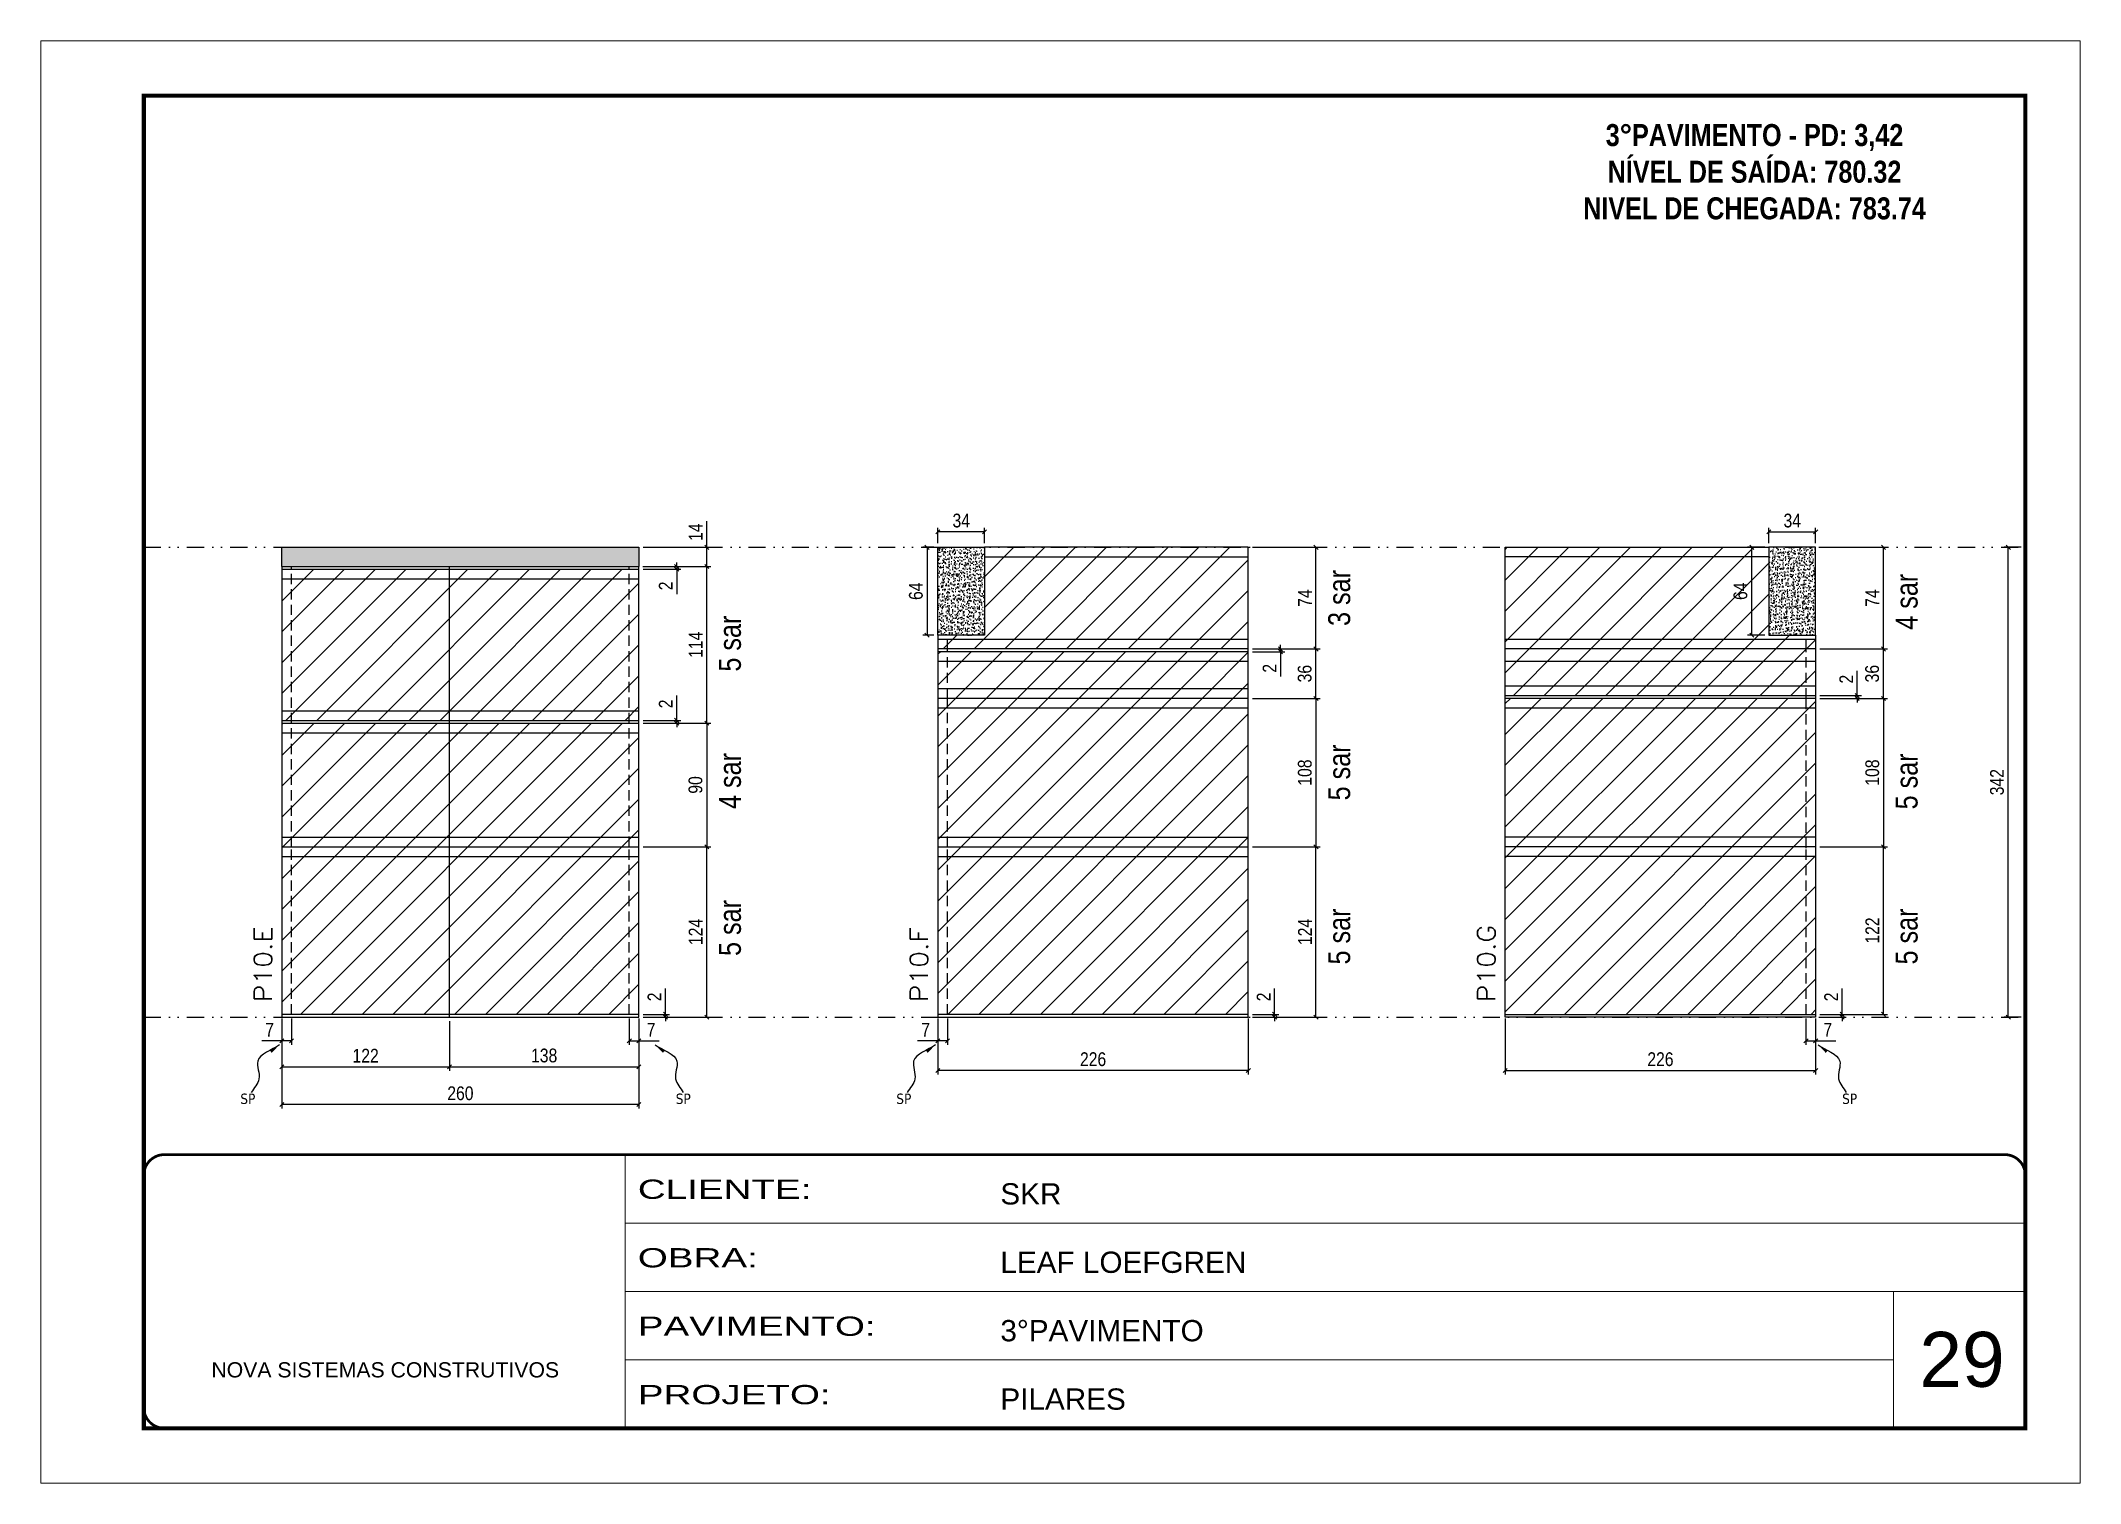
# Model space of a CAD drawing. Extents: x 14400 to 27878, y -21631 to 6985.
# Drawn here: x 14413 to 15898, y -2105 to -1055 of the extents above; entities that cross this region are included whole.
import ezdxf

# ---------------------------------------------------------------- set-up
doc = ezdxf.new("R2010")
doc.units = 0
for name, pattern in [('CONTINUO', [0]), ('DASHED', [0.75, 0.5, -0.25]), ('DIVIDE2', [0.625, 0.25, -0.125, 0, -0.125, 0, -0.125]), ('HIDDEN', [0.375, 0.25, -0.125])]:
    doc.linetypes.add(name, pattern=pattern)
for name, color, linetype, lineweight in [('CARIMBO', 255, 'Continuous', 9), ('Folhas', 255, 'Continuous', 9), ('Hachura', 251, 'Continuous', 9), ('SARRAFO DE PRESSAO', 251, 'DASHED', 9), ('Texto Seção', 7, 'Continuous', 15)]:
    doc.layers.add(name, color=color, linetype=linetype, lineweight=lineweight)
for name, color, linetype in [('COTA', 241, 'Continuous'), ('NOMENCLATURA', 7, 'Continuous'), ('Nível', 160, 'Continuous'), ('Painéis', 200, 'Continuous'), ('SARR_2.2x7', 40, 'Continuous'), ('Sarrafo de Pressão', 42, 'HIDDEN'), ('texto', 7, 'Continuous')]:
    doc.layers.add(name, color=color, linetype=linetype)
doc.styles.add('ARIAL', font='arial.ttf')
doc.styles.add('ARIAL_NARROW', font='ARIALN.TTF', dxfattribs={"height": 0.2})
doc.styles.add('COTA TECNICA', font='techl___.ttf', dxfattribs={"height": 10})
doc.styles.add('COTA TECNICA-50', font='techl___.ttf', dxfattribs={"height": 10})
doc.styles.add('REGUA-120', font='ROMANS.shx', dxfattribs={"height": 15})
doc.styles.add('ROMANC', font='techb___.ttf', dxfattribs={"height": 2.5})
doc.styles.get("Standard").update_dxf_attribs({"font": 'arial.ttf'})
doc.styles.add('Tecnologia', font='')
doc.styles.get('Tecnologia').set_extended_font_data('Forgotten Futurist')
doc.dimstyles.new('COTA PAINEL-50', dxfattribs={"dimtxt": 10, "dimasz": 3, "dimexe": 3, "dimexo": 3, "dimgap": 3, "dimtad": 1, "dimdec": 1, "dimzin": 12, "dimdsep": 46, "dimtxsty": 'COTA TECNICA-50', "dimblk1": 'OBLIQUE', "dimblk2": 'OBLIQUE', "dimsah": 1, "dimcen": 0.9, "dimclrd": 4, "dimclre": 4, "dimclrt": 240, "dimadec": 1, "dimazin": 3, "dimtfac": 1, "dimtdec": 1, "dimtmove": 0, "dimatfit": 3, "dimfxl": 1, "dimtolj": 1, "dimtzin": 12, "dimarcsym": 0})
doc.dimstyles.new('PAINEL', dxfattribs={"dimtxt": 10, "dimasz": 3, "dimexe": 3, "dimexo": 3, "dimgap": 3, "dimtad": 1, "dimdec": 1, "dimzin": 12, "dimdsep": 46, "dimtxsty": 'COTA TECNICA', "dimblk1": 'OBLIQUE', "dimblk2": 'OBLIQUE', "dimsah": 1, "dimcen": 0.9, "dimclrd": 4, "dimclre": 4, "dimclrt": 240, "dimadec": 1, "dimazin": 3, "dimtfac": 1, "dimtdec": 1, "dimtmove": 0, "dimatfit": 3, "dimfxl": 1, "dimtolj": 1, "dimtzin": 12, "dimarcsym": 0})
doc.dimstyles.get("Standard").update_dxf_attribs({"dimtxt": 0.18, "dimasz": 0.18, "dimexe": 0.18, "dimexo": 0.0625, "dimgap": 0.09, "dimtad": 0, "dimtih": 1, "dimtoh": 1, "dimdec": 4, "dimzin": 0, "dimdsep": 46, "dimtxsty": 'Standard', "dimcen": 0.09, "dimadec": 0, "dimazin": 0, "dimtfac": 1, "dimtdec": 4, "dimtofl": 0, "dimtmove": 0, "dimatfit": 3, "dimfxl": 1, "dimtolj": 1, "dimtzin": 0, "dimarcsym": 0})

msp = doc.modelspace()

# ---------------------------------------------------------------- texts
at = {"layer": 'CARIMBO', "style": 'ARIAL'}
msp.add_text('29', height=40, dxfattribs=at).set_placement((15781.33, -2035.15))
at = {"layer": 'NOMENCLATURA', "style": 'ARIAL_NARROW'}
for s, p in [('3 sar', (15366.9, -1481.26)), ('4 sar', (15780.05, -1484.03)), ('5 sar', (14923.25, -1514.5)), ('4 sar', (14923.25, -1614.5)), ('5 sar', (15366.9, -1608.26)), ('5 sar', (15780.05, -1614.8)), ('5 sar', (14923.25, -1721.5)), ('5 sar', (15366.9, -1727.69)), ('5 sar', (15780.05, -1727.69))]:
    msp.add_text(s, height=16, rotation=90, dxfattribs=at).set_placement(p)
at = {"layer": 'NOMENCLATURA', "color": 2, "insert": (15661.31, -1089.24), "char_height": 16, "attachment_point": 2, "style": 'ROMANC'}
msp.add_mtext_dynamic_manual_height_columns('\\P3°PAVIMENTO - PD: 3,42\\PNÍVEL DE SAÍDA: 780.32\\PNIVEL DE CHEGADA: 783.74', width=432.3511, gutter_width=1, heights=[0], dxfattribs=at)
at = {"layer": 'texto', "color": 0, "char_height": 7.5, "attachment_point": 5}
for insert in [(14564.23, -1825.51), (14881.26, -1825.51), (15041.88, -1825.51), (15730.59, -1825.51)]:
    msp.add_mtext('{\\fTahoma|b0|i0|c0|p34;\\C4;SP}', dxfattribs=dict(at, insert=insert))
at = {"layer": 'Texto Seção', "style": 'REGUA-120', "width": 1.1}
for s, p in [('P10.E', (14581.76, -1755.25)), ('P10.F', (15059.41, -1755.25)), ('P10.G', (15472.56, -1755.25))]:
    msp.add_text(s, height=13, rotation=90, dxfattribs=at).set_placement(p)

# ---------------------------------------------------------------- blocks, each defined once
blk = doc.blocks.new('9999999999')
at = {"color": 30, "linetype": 'CONTINUO'}
for p, q in [((98564.6, 34230.2), (98564.6, 34429.4)), ((98564.6, 34379.6), (99584, 34379.6)), ((98564.6, 34329.8), (99488, 34329.8)), ((99584, 34329.8), (99488, 34329.8)), ((99488, 34329.8), (99488, 34230.2)), ((98564.6, 34280), (99488, 34280))]:
    blk.add_line(p, q, dxfattribs=at)
at = {"color": 30, "linetype": 'CONTINUO', "const_width": 2}
blk.add_lwpolyline([(99584, 34230.2), (99584, 34414.4, 0.414214), (99569, 34429.4), (98229, 34429.4, 0.414214), (98214, 34414.4), (98214, 34245.2, 0.414214), (98229, 34230.2), (99584, 34230.2)], format="xyb", dxfattribs=at)
at = {"layer": 'Folhas'}
blk.add_lwpolyline([(98139, 34190.2), (99624, 34190.2), (99624, 35240.2), (98139, 35240.2)], close=True, dxfattribs=at)
at = {"layer": 'Folhas', "color": 30, "const_width": 3}
blk.add_lwpolyline([(98214, 34230.2), (99584, 34230.2), (99584, 35200.2), (98214, 35200.2)], close=True, dxfattribs=at)
at = {"color": 7, "linetype": 'Continuous', "ltscale": 5, "style": 'ARIAL'}
for s, height, p in [('SKR', 15.48, (98837.7, 34393.1)), ('LEAF LOEFGREN', 15.483, (98837.7, 34343.3)), ('3°PAVIMENTO', 15.483, (98837.7, 34293.5)), ('NOVA SISTEMAS CONSTRUTIVOS', 11.059, (98263.2, 34267.2)), ('PILARES', 15.48, (98837.7, 34243.7))]:
    blk.add_text(s, height=height, dxfattribs=at).set_placement(p)
at = {"layer": 'Folhas', "color": 7, "style": 'Tecnologia', "width": 1.5}
for s, p in [('CLIENTE:', (98573.7, 34397.2)), ('OBRA:', (98573.7, 34347.3)), ('PAVIMENTO:', (98573.7, 34297.5)), ('PROJETO:', (98573.7, 34247.7))]:
    blk.add_text(s, height=14, dxfattribs=at).set_placement(p)
blk = doc.blocks.new('_Oblique')
at = {"color": 0, "linetype": 'ByBlock', "lineweight": -2}
blk.add_line((-0.5, -0.5), (0.5, 0.5), dxfattribs=at)
blk = doc.blocks.new('*D1030')
at = {"layer": 'COTA', "color": 4, "lineweight": -2, "transparency": 16777216}
for p, q in [((15066.7, -1767), (15066.7, -1807.8)), ((15292.7, -1767), (15292.7, -1807.8)), ((15292.7, -1804.8), (15066.7, -1804.8))]:
    blk.add_line(p, q, dxfattribs=at)
at = {"layer": 'Defpoints', "color": 0, "transparency": 16777216}
for p in [(15066.7, -1764), (15292.7, -1764), (15066.7, -1804.8)]:
    blk.add_point(p, dxfattribs=at)
at = {"layer": 'COTA', "color": 4, "lineweight": -2, "transparency": 16777216, "xscale": 3, "yscale": 3, "zscale": 3, "rotation": 180}
blk.add_blockref('_Oblique', (15066.7, -1804.8), dxfattribs=at)
at = {"layer": 'COTA', "color": 4, "lineweight": -2, "transparency": 16777216, "xscale": 3, "yscale": 3, "zscale": 3}
blk.add_blockref('_Oblique', (15292.7, -1804.8), dxfattribs=at)
at = {"layer": 'COTA', "color": 240, "transparency": 16777216, "insert": (15179.7, -1796.7), "char_height": 10, "attachment_point": 5, "style": 'COTA TECNICA'}
blk.add_mtext('\\A1;226', dxfattribs=at)
blk = doc.blocks.new('*D1031')
at = {"layer": 'COTA', "color": 4, "lineweight": -2, "transparency": 16777216}
for p, q in [((15073.7, -1767), (15073.7, -1786.3)), ((15066.7, -1769), (15066.7, -1786.3)), ((15066.7, -1783.3), (15051.9, -1783.3)), ((15073.7, -1783.3), (15066.7, -1783.3))]:
    blk.add_line(p, q, dxfattribs=at)
at = {"layer": 'Defpoints', "color": 0, "transparency": 16777216}
for p in [(15066.7, -1766), (15073.7, -1764), (15066.7, -1783.3)]:
    blk.add_point(p, dxfattribs=at)
at = {"layer": 'COTA', "color": 4, "lineweight": -2, "transparency": 16777216, "xscale": 3, "yscale": 3, "zscale": 3, "rotation": 180}
blk.add_blockref('_Oblique', (15066.7, -1783.3), dxfattribs=at)
at = {"layer": 'COTA', "color": 4, "lineweight": -2, "transparency": 16777216, "xscale": 3, "yscale": 3, "zscale": 3}
blk.add_blockref('_Oblique', (15073.7, -1783.3), dxfattribs=at)
at = {"layer": 'COTA', "color": 240, "transparency": 16777216, "insert": (15057.8, -1775.2), "char_height": 10, "attachment_point": 5, "style": 'COTA TECNICA-50'}
blk.add_mtext('\\A1;7', dxfattribs=at)
blk = doc.blocks.new('*D1032')
at = {"layer": 'COTA', "color": 4, "lineweight": -2, "transparency": 16777216}
for p, q in [((15311.9, -1764), (15311.9, -1745.2)), ((15295.7, -1764), (15314.9, -1764)), ((15295.7, -1766), (15314.9, -1766)), ((15311.9, -1766), (15311.9, -1764)), ((15311.9, -1766), (15311.9, -1769))]:
    blk.add_line(p, q, dxfattribs=at)
at = {"layer": 'Defpoints', "color": 0, "transparency": 16777216}
for p in [(15292.7, -1764), (15292.7, -1766), (15311.9, -1766)]:
    blk.add_point(p, dxfattribs=at)
at = {"layer": 'COTA', "color": 4, "lineweight": -2, "transparency": 16777216, "xscale": 3, "yscale": 3, "zscale": 3}
for p, rotation in [((15311.9, -1764), 270), ((15311.9, -1766), 90)]:
    blk.add_blockref('_Oblique', p, dxfattribs=dict(at, rotation=rotation))
at = {"layer": 'COTA', "color": 240, "transparency": 16777216, "insert": (15303.9, -1751.3), "char_height": 10, "attachment_point": 5, "rotation": 90, "style": 'COTA TECNICA-50'}
blk.add_mtext('\\A1;2', dxfattribs=at)
blk = doc.blocks.new('*D1040')
at = {"layer": 'COTA', "color": 4, "linetype": 'ByBlock', "lineweight": -2, "transparency": 16777216}
for p, q in [((15295.7, -1642), (15345, -1642)), ((15342, -1766), (15342, -1642)), ((15295.7, -1766), (15345, -1766))]:
    blk.add_line(p, q, dxfattribs=at)
at = {"layer": 'Defpoints', "color": 0, "linetype": 'ByBlock', "transparency": 16777216}
for p in [(15292.7, -1642), (15342, -1642), (15292.7, -1766)]:
    blk.add_point(p, dxfattribs=at)
at = {"layer": 'COTA', "color": 4, "linetype": 'ByBlock', "lineweight": -2, "transparency": 16777216, "xscale": 3, "yscale": 3, "zscale": 3}
for p, rotation in [((15342, -1642), 90), ((15342, -1766), 270)]:
    blk.add_blockref('_Oblique', p, dxfattribs=dict(at, rotation=rotation))
at = {"layer": 'COTA', "color": 240, "linetype": 'ByBlock', "transparency": 16777216, "insert": (15334, -1704), "char_height": 10, "attachment_point": 5, "rotation": 90, "style": 'COTA TECNICA'}
blk.add_mtext('\\A1;124', dxfattribs=at)
blk = doc.blocks.new('*D1041')
at = {"layer": 'COTA', "color": 4, "linetype": 'ByBlock', "lineweight": -2, "transparency": 16777216}
for p, q in [((15295.7, -1642), (15345, -1642)), ((15342, -1766), (15342, -1642)), ((15295.7, -1766), (15345, -1766))]:
    blk.add_line(p, q, dxfattribs=at)
at = {"layer": 'Defpoints', "color": 0, "linetype": 'ByBlock', "transparency": 16777216}
for p in [(15292.7, -1642), (15342, -1642), (15292.7, -1766)]:
    blk.add_point(p, dxfattribs=at)
at = {"layer": 'COTA', "color": 4, "linetype": 'ByBlock', "lineweight": -2, "transparency": 16777216, "xscale": 3, "yscale": 3, "zscale": 3}
for p, rotation in [((15342, -1642), 90), ((15342, -1766), 270)]:
    blk.add_blockref('_Oblique', p, dxfattribs=dict(at, rotation=rotation))
at = {"layer": 'COTA', "color": 240, "linetype": 'ByBlock', "transparency": 16777216, "insert": (15334, -1704), "char_height": 10, "attachment_point": 5, "rotation": 90, "style": 'COTA TECNICA'}
blk.add_mtext('\\A1;124', dxfattribs=at)
blk = doc.blocks.new('*D1033')
at = {"layer": 'COTA', "color": 4, "lineweight": -2, "transparency": 16777216}
for p, q in [((14589, -1767), (14589, -1832.6)), ((14849, -1767), (14849, -1832.6)), ((14849, -1829.6), (14589, -1829.6))]:
    blk.add_line(p, q, dxfattribs=at)
at = {"layer": 'Defpoints', "color": 0, "transparency": 16777216}
for p in [(14589, -1764), (14849, -1764), (14589, -1829.6)]:
    blk.add_point(p, dxfattribs=at)
at = {"layer": 'COTA', "color": 4, "lineweight": -2, "transparency": 16777216, "xscale": 3, "yscale": 3, "zscale": 3, "rotation": 180}
blk.add_blockref('_Oblique', (14589, -1829.6), dxfattribs=at)
at = {"layer": 'COTA', "color": 4, "lineweight": -2, "transparency": 16777216, "xscale": 3, "yscale": 3, "zscale": 3}
blk.add_blockref('_Oblique', (14849, -1829.6), dxfattribs=at)
at = {"layer": 'COTA', "color": 240, "transparency": 16777216, "insert": (14719, -1821.5), "char_height": 10, "attachment_point": 5, "style": 'COTA TECNICA'}
blk.add_mtext('\\A1;260', dxfattribs=at)
blk = doc.blocks.new('*D1034')
at = {"layer": 'COTA', "color": 4, "lineweight": -2, "transparency": 16777216}
for p, q in [((14842, -1767), (14842, -1786.3)), ((14849, -1769), (14849, -1786.3)), ((14842, -1783.3), (14849, -1783.3)), ((14849, -1783.3), (14863.7, -1783.3))]:
    blk.add_line(p, q, dxfattribs=at)
at = {"layer": 'Defpoints', "color": 0, "transparency": 16777216}
for p in [(14842, -1764), (14849, -1766), (14849, -1783.3)]:
    blk.add_point(p, dxfattribs=at)
at = {"layer": 'COTA', "color": 4, "lineweight": -2, "transparency": 16777216, "xscale": 3, "yscale": 3, "zscale": 3, "rotation": 180}
blk.add_blockref('_Oblique', (14842, -1783.3), dxfattribs=at)
at = {"layer": 'COTA', "color": 4, "lineweight": -2, "transparency": 16777216, "xscale": 3, "yscale": 3, "zscale": 3}
blk.add_blockref('_Oblique', (14849, -1783.3), dxfattribs=at)
at = {"layer": 'COTA', "color": 240, "transparency": 16777216, "insert": (14857.9, -1775.2), "char_height": 10, "attachment_point": 5, "style": 'COTA TECNICA-50'}
blk.add_mtext('\\A1;7', dxfattribs=at)
blk = doc.blocks.new('*D1035')
at = {"layer": 'COTA', "color": 4, "lineweight": -2, "transparency": 16777216}
for p, q in [((14596, -1767), (14596, -1786.3)), ((14589, -1769), (14589, -1786.3)), ((14589, -1783.3), (14574.3, -1783.3)), ((14596, -1783.3), (14589, -1783.3))]:
    blk.add_line(p, q, dxfattribs=at)
at = {"layer": 'Defpoints', "color": 0, "transparency": 16777216}
for p in [(14589, -1766), (14596, -1764), (14589, -1783.3)]:
    blk.add_point(p, dxfattribs=at)
at = {"layer": 'COTA', "color": 4, "lineweight": -2, "transparency": 16777216, "xscale": 3, "yscale": 3, "zscale": 3, "rotation": 180}
blk.add_blockref('_Oblique', (14589, -1783.3), dxfattribs=at)
at = {"layer": 'COTA', "color": 4, "lineweight": -2, "transparency": 16777216, "xscale": 3, "yscale": 3, "zscale": 3}
blk.add_blockref('_Oblique', (14596, -1783.3), dxfattribs=at)
at = {"layer": 'COTA', "color": 240, "transparency": 16777216, "insert": (14580.1, -1775.2), "char_height": 10, "attachment_point": 5, "style": 'COTA TECNICA-50'}
blk.add_mtext('\\A1;7', dxfattribs=at)
blk = doc.blocks.new('*D1036')
at = {"layer": 'COTA', "color": 4, "lineweight": -2, "transparency": 16777216}
for p, q in [((14868.3, -1764), (14868.3, -1745.2)), ((14852, -1764), (14871.3, -1764)), ((14852, -1766), (14871.3, -1766)), ((14868.3, -1766), (14868.3, -1764)), ((14868.3, -1766), (14868.3, -1769))]:
    blk.add_line(p, q, dxfattribs=at)
at = {"layer": 'Defpoints', "color": 0, "transparency": 16777216}
for p in [(14849, -1764), (14849, -1766), (14868.3, -1766)]:
    blk.add_point(p, dxfattribs=at)
at = {"layer": 'COTA', "color": 4, "lineweight": -2, "transparency": 16777216, "xscale": 3, "yscale": 3, "zscale": 3}
for p, rotation in [((14868.3, -1764), 270), ((14868.3, -1766), 90)]:
    blk.add_blockref('_Oblique', p, dxfattribs=dict(at, rotation=rotation))
at = {"layer": 'COTA', "color": 240, "transparency": 16777216, "insert": (14860.3, -1751.3), "char_height": 10, "attachment_point": 5, "rotation": 90, "style": 'COTA TECNICA-50'}
blk.add_mtext('\\A1;2', dxfattribs=at)
blk = doc.blocks.new('*D1042')
at = {"layer": 'COTA', "color": 4, "linetype": 'ByBlock', "lineweight": -2, "transparency": 16777216}
for p, q in [((14852, -1642), (14901.4, -1642)), ((14898.4, -1766), (14898.4, -1642)), ((14852, -1766), (14901.4, -1766))]:
    blk.add_line(p, q, dxfattribs=at)
at = {"layer": 'Defpoints', "color": 0, "linetype": 'ByBlock', "transparency": 16777216}
for p in [(14849, -1642), (14898.4, -1642), (14849, -1766)]:
    blk.add_point(p, dxfattribs=at)
at = {"layer": 'COTA', "color": 4, "linetype": 'ByBlock', "lineweight": -2, "transparency": 16777216, "xscale": 3, "yscale": 3, "zscale": 3}
for p, rotation in [((14898.4, -1642), 90), ((14898.4, -1766), 270)]:
    blk.add_blockref('_Oblique', p, dxfattribs=dict(at, rotation=rotation))
at = {"layer": 'COTA', "color": 240, "linetype": 'ByBlock', "transparency": 16777216, "insert": (14890.3, -1704), "char_height": 10, "attachment_point": 5, "rotation": 90, "style": 'COTA TECNICA'}
blk.add_mtext('\\A1;124', dxfattribs=at)
blk = doc.blocks.new('*D1043')
at = {"layer": 'COTA', "color": 4, "linetype": 'ByBlock', "lineweight": -2, "transparency": 16777216}
for p, q in [((14852, -1642), (14901.4, -1642)), ((14898.4, -1766), (14898.4, -1642)), ((14852, -1766), (14901.4, -1766))]:
    blk.add_line(p, q, dxfattribs=at)
at = {"layer": 'Defpoints', "color": 0, "linetype": 'ByBlock', "transparency": 16777216}
for p in [(14849, -1642), (14898.4, -1642), (14849, -1766)]:
    blk.add_point(p, dxfattribs=at)
at = {"layer": 'COTA', "color": 4, "linetype": 'ByBlock', "lineweight": -2, "transparency": 16777216, "xscale": 3, "yscale": 3, "zscale": 3}
for p, rotation in [((14898.4, -1642), 90), ((14898.4, -1766), 270)]:
    blk.add_blockref('_Oblique', p, dxfattribs=dict(at, rotation=rotation))
at = {"layer": 'COTA', "color": 240, "linetype": 'ByBlock', "transparency": 16777216, "insert": (14890.3, -1704), "char_height": 10, "attachment_point": 5, "rotation": 90, "style": 'COTA TECNICA'}
blk.add_mtext('\\A1;124', dxfattribs=at)
blk = doc.blocks.new('*D1044')
at = {"layer": 'COTA', "color": 4, "lineweight": -2, "transparency": 16777216}
for p, q in [((14711, -1769), (14711, -1805.2)), ((14849, -1769), (14849, -1805.2)), ((14711, -1802.2), (14849, -1802.2))]:
    blk.add_line(p, q, dxfattribs=at)
at = {"layer": 'Defpoints', "color": 0, "transparency": 16777216}
for p in [(14711, -1766), (14849, -1766), (14849, -1802.2)]:
    blk.add_point(p, dxfattribs=at)
at = {"layer": 'COTA', "color": 4, "lineweight": -2, "transparency": 16777216, "xscale": 3, "yscale": 3, "zscale": 3, "rotation": 180}
blk.add_blockref('_Oblique', (14711, -1802.2), dxfattribs=at)
at = {"layer": 'COTA', "color": 4, "lineweight": -2, "transparency": 16777216, "xscale": 3, "yscale": 3, "zscale": 3}
blk.add_blockref('_Oblique', (14849, -1802.2), dxfattribs=at)
at = {"layer": 'COTA', "color": 240, "transparency": 16777216, "insert": (14780, -1794), "char_height": 10, "attachment_point": 5, "style": 'COTA TECNICA'}
blk.add_mtext('\\A1;138', dxfattribs=at)
blk = doc.blocks.new('*D1045')
at = {"layer": 'COTA', "color": 4, "lineweight": -2, "transparency": 16777216}
for p, q in [((14589, -1769), (14589, -1805.2)), ((14711, -1769), (14711, -1805.2)), ((14589, -1802.2), (14711, -1802.2))]:
    blk.add_line(p, q, dxfattribs=at)
at = {"layer": 'Defpoints', "color": 0, "transparency": 16777216}
for p in [(14589, -1766), (14711, -1766), (14711, -1802.2)]:
    blk.add_point(p, dxfattribs=at)
at = {"layer": 'COTA', "color": 4, "lineweight": -2, "transparency": 16777216, "xscale": 3, "yscale": 3, "zscale": 3, "rotation": 180}
blk.add_blockref('_Oblique', (14589, -1802.2), dxfattribs=at)
at = {"layer": 'COTA', "color": 4, "lineweight": -2, "transparency": 16777216, "xscale": 3, "yscale": 3, "zscale": 3}
blk.add_blockref('_Oblique', (14711, -1802.2), dxfattribs=at)
at = {"layer": 'COTA', "color": 240, "transparency": 16777216, "insert": (14650, -1794.1), "char_height": 10, "attachment_point": 5, "style": 'COTA TECNICA'}
blk.add_mtext('\\A1;122', dxfattribs=at)
blk = doc.blocks.new('*D1046')
at = {"layer": 'COTA', "color": 4, "lineweight": -2, "transparency": 16777216}
for p, q in [((15063.7, -1424), (15055.8, -1424)), ((15058.8, -1424), (15058.8, -1488)), ((15063.7, -1488), (15055.8, -1488))]:
    blk.add_line(p, q, dxfattribs=at)
at = {"layer": 'Defpoints', "color": 0, "transparency": 16777216}
for p in [(15066.7, -1424), (15058.8, -1488), (15066.7, -1488)]:
    blk.add_point(p, dxfattribs=at)
at = {"layer": 'COTA', "color": 4, "lineweight": -2, "transparency": 16777216, "xscale": 3, "yscale": 3, "zscale": 3}
for p, rotation in [((15058.8, -1424), 90), ((15058.8, -1488), 270)]:
    blk.add_blockref('_Oblique', p, dxfattribs=dict(at, rotation=rotation))
at = {"layer": 'COTA', "color": 240, "transparency": 16777216, "insert": (15050.7, -1456), "char_height": 10, "attachment_point": 5, "rotation": 90, "style": 'COTA TECNICA'}
blk.add_mtext('\\A1;64', dxfattribs=at)
blk = doc.blocks.new('*D1047')
at = {"layer": 'COTA', "color": 4, "lineweight": -2, "transparency": 16777216}
for p, q in [((15066.7, -1421), (15066.7, -1409.8)), ((15100.7, -1421), (15100.7, -1409.8)), ((15100.7, -1412.8), (15066.7, -1412.8))]:
    blk.add_line(p, q, dxfattribs=at)
at = {"layer": 'Defpoints', "color": 0, "transparency": 16777216}
for p in [(15066.7, -1412.8), (15066.7, -1424), (15100.7, -1424)]:
    blk.add_point(p, dxfattribs=at)
at = {"layer": 'COTA', "color": 4, "lineweight": -2, "transparency": 16777216, "xscale": 3, "yscale": 3, "zscale": 3, "rotation": 180}
blk.add_blockref('_Oblique', (15066.7, -1412.8), dxfattribs=at)
at = {"layer": 'COTA', "color": 4, "lineweight": -2, "transparency": 16777216, "xscale": 3, "yscale": 3, "zscale": 3}
blk.add_blockref('_Oblique', (15100.7, -1412.8), dxfattribs=at)
at = {"layer": 'COTA', "color": 240, "transparency": 16777216, "insert": (15083.7, -1404.6), "char_height": 10, "attachment_point": 5, "style": 'COTA TECNICA'}
blk.add_mtext('\\A1;34', dxfattribs=at)
blk = doc.blocks.new('*D1037')
at = {"layer": 'COTA', "color": 4, "lineweight": -2, "transparency": 16777216}
for p, q in [((15479.8, -1767), (15479.8, -1807.8)), ((15705.8, -1767), (15705.8, -1807.8)), ((15479.8, -1804.8), (15705.8, -1804.8))]:
    blk.add_line(p, q, dxfattribs=at)
at = {"layer": 'Defpoints', "color": 0, "transparency": 16777216}
for p in [(15479.8, -1764), (15705.8, -1764), (15705.8, -1804.8)]:
    blk.add_point(p, dxfattribs=at)
at = {"layer": 'COTA', "color": 4, "lineweight": -2, "transparency": 16777216, "xscale": 3, "yscale": 3, "zscale": 3, "rotation": 180}
blk.add_blockref('_Oblique', (15479.8, -1804.8), dxfattribs=at)
at = {"layer": 'COTA', "color": 4, "lineweight": -2, "transparency": 16777216, "xscale": 3, "yscale": 3, "zscale": 3}
blk.add_blockref('_Oblique', (15705.8, -1804.8), dxfattribs=at)
at = {"layer": 'COTA', "color": 240, "transparency": 16777216, "insert": (15592.8, -1796.7), "char_height": 10, "attachment_point": 5, "style": 'COTA TECNICA'}
blk.add_mtext('\\A1;226', dxfattribs=at)
blk = doc.blocks.new('*D1038')
at = {"layer": 'COTA', "color": 4, "lineweight": -2, "transparency": 16777216}
for p, q in [((15698.8, -1767), (15698.8, -1786.3)), ((15705.8, -1769), (15705.8, -1786.3)), ((15698.8, -1783.3), (15705.8, -1783.3)), ((15705.8, -1783.3), (15720.5, -1783.3))]:
    blk.add_line(p, q, dxfattribs=at)
at = {"layer": 'Defpoints', "color": 0, "transparency": 16777216}
for p in [(15698.8, -1764), (15705.8, -1766), (15705.8, -1783.3)]:
    blk.add_point(p, dxfattribs=at)
at = {"layer": 'COTA', "color": 4, "lineweight": -2, "transparency": 16777216, "xscale": 3, "yscale": 3, "zscale": 3, "rotation": 180}
blk.add_blockref('_Oblique', (15698.8, -1783.3), dxfattribs=at)
at = {"layer": 'COTA', "color": 4, "lineweight": -2, "transparency": 16777216, "xscale": 3, "yscale": 3, "zscale": 3}
blk.add_blockref('_Oblique', (15705.8, -1783.3), dxfattribs=at)
at = {"layer": 'COTA', "color": 240, "transparency": 16777216, "insert": (15714.7, -1775.2), "char_height": 10, "attachment_point": 5, "style": 'COTA TECNICA-50'}
blk.add_mtext('\\A1;7', dxfattribs=at)
blk = doc.blocks.new('*D1039')
at = {"layer": 'COTA', "color": 4, "lineweight": -2, "transparency": 16777216}
for p, q in [((15725.1, -1764), (15725.1, -1745.2)), ((15708.8, -1764), (15728.1, -1764)), ((15708.8, -1766), (15728.1, -1766)), ((15725.1, -1766), (15725.1, -1764)), ((15725.1, -1766), (15725.1, -1769))]:
    blk.add_line(p, q, dxfattribs=at)
at = {"layer": 'Defpoints', "color": 0, "transparency": 16777216}
for p in [(15705.8, -1764), (15705.8, -1766), (15725.1, -1766)]:
    blk.add_point(p, dxfattribs=at)
at = {"layer": 'COTA', "color": 4, "lineweight": -2, "transparency": 16777216, "xscale": 3, "yscale": 3, "zscale": 3}
for p, rotation in [((15725.1, -1764), 270), ((15725.1, -1766), 90)]:
    blk.add_blockref('_Oblique', p, dxfattribs=dict(at, rotation=rotation))
at = {"layer": 'COTA', "color": 240, "transparency": 16777216, "insert": (15717.1, -1751.3), "char_height": 10, "attachment_point": 5, "rotation": 90, "style": 'COTA TECNICA-50'}
blk.add_mtext('\\A1;2', dxfattribs=at)
blk = doc.blocks.new('*D1048')
at = {"layer": 'COTA', "color": 4, "lineweight": -2, "transparency": 16777216}
for p, q in [((15671.8, -1421), (15671.8, -1409.8)), ((15705.8, -1421), (15705.8, -1409.8)), ((15671.8, -1412.8), (15705.8, -1412.8))]:
    blk.add_line(p, q, dxfattribs=at)
at = {"layer": 'Defpoints', "color": 0, "transparency": 16777216}
for p in [(15671.8, -1424), (15705.8, -1412.8), (15705.8, -1424)]:
    blk.add_point(p, dxfattribs=at)
at = {"layer": 'COTA', "color": 4, "lineweight": -2, "transparency": 16777216, "xscale": 3, "yscale": 3, "zscale": 3, "rotation": 180}
blk.add_blockref('_Oblique', (15671.8, -1412.8), dxfattribs=at)
at = {"layer": 'COTA', "color": 4, "lineweight": -2, "transparency": 16777216, "xscale": 3, "yscale": 3, "zscale": 3}
blk.add_blockref('_Oblique', (15705.8, -1412.8), dxfattribs=at)
at = {"layer": 'COTA', "color": 240, "transparency": 16777216, "insert": (15688.8, -1404.6), "char_height": 10, "attachment_point": 5, "style": 'COTA TECNICA'}
blk.add_mtext('\\A1;34', dxfattribs=at)
blk = doc.blocks.new('*D1049')
at = {"layer": 'COTA', "color": 4, "lineweight": -2, "transparency": 16777216}
for p, q in [((15708.8, -1642), (15758.2, -1642)), ((15755.2, -1764), (15755.2, -1642)), ((15708.8, -1764), (15758.2, -1764))]:
    blk.add_line(p, q, dxfattribs=at)
at = {"layer": 'Defpoints', "color": 0, "transparency": 16777216}
for p in [(15705.8, -1642), (15755.2, -1642), (15705.8, -1764)]:
    blk.add_point(p, dxfattribs=at)
at = {"layer": 'COTA', "color": 4, "lineweight": -2, "transparency": 16777216, "xscale": 3, "yscale": 3, "zscale": 3}
for p, rotation in [((15755.2, -1642), 90), ((15755.2, -1764), 270)]:
    blk.add_blockref('_Oblique', p, dxfattribs=dict(at, rotation=rotation))
at = {"layer": 'COTA', "color": 240, "transparency": 16777216, "insert": (15747.1, -1703), "char_height": 10, "attachment_point": 5, "rotation": 90, "style": 'COTA TECNICA'}
blk.add_mtext('\\A1;122', dxfattribs=at)
blk = doc.blocks.new('*D1050')
at = {"layer": 'COTA', "color": 4, "lineweight": -2, "transparency": 16777216}
for p, q in [((15668.8, -1424), (15656.3, -1424)), ((15659.3, -1488), (15659.3, -1424)), ((15668.8, -1488), (15656.3, -1488))]:
    blk.add_line(p, q, dxfattribs=at)
at = {"layer": 'Defpoints', "color": 0, "transparency": 16777216}
for p in [(15659.3, -1424), (15671.8, -1424), (15671.8, -1488)]:
    blk.add_point(p, dxfattribs=at)
at = {"layer": 'COTA', "color": 4, "lineweight": -2, "transparency": 16777216, "xscale": 3, "yscale": 3, "zscale": 3}
for p, rotation in [((15659.3, -1424), 90), ((15659.3, -1488), 270)]:
    blk.add_blockref('_Oblique', p, dxfattribs=dict(at, rotation=rotation))
at = {"layer": 'COTA', "color": 240, "transparency": 16777216, "insert": (15651.1, -1456), "char_height": 10, "attachment_point": 5, "rotation": 90, "style": 'COTA TECNICA'}
blk.add_mtext('\\A1;64', dxfattribs=at)
blk = doc.blocks.new('*D1051')
at = {"layer": 'COTA', "color": 4, "lineweight": -2, "transparency": 16777216}
for p, q in [((14851.8, -1438), (14901.4, -1438)), ((14898.4, -1552), (14898.4, -1438)), ((14852, -1552), (14901.4, -1552))]:
    blk.add_line(p, q, dxfattribs=at)
at = {"layer": 'Defpoints', "color": 0, "transparency": 16777216}
for p in [(14848.8, -1438), (14898.4, -1438), (14849, -1552)]:
    blk.add_point(p, dxfattribs=at)
at = {"layer": 'COTA', "color": 4, "lineweight": -2, "transparency": 16777216, "xscale": 3, "yscale": 3, "zscale": 3}
for p, rotation in [((14898.4, -1438), 90), ((14898.4, -1552), 270)]:
    blk.add_blockref('_Oblique', p, dxfattribs=dict(at, rotation=rotation))
at = {"layer": 'COTA', "color": 240, "transparency": 16777216, "insert": (14890.3, -1495), "char_height": 10, "attachment_point": 5, "rotation": 90, "style": 'COTA TECNICA'}
blk.add_mtext('\\A1;114', dxfattribs=at)
blk = doc.blocks.new('*D1052')
at = {"layer": 'COTA', "color": 4, "lineweight": -2, "transparency": 16777216}
for p, q in [((15295.7, -1424), (15345, -1424)), ((15342, -1498), (15342, -1424)), ((15295.7, -1498), (15345, -1498))]:
    blk.add_line(p, q, dxfattribs=at)
at = {"layer": 'Defpoints', "color": 0, "transparency": 16777216}
for p in [(15292.7, -1424), (15342, -1424), (15292.7, -1498)]:
    blk.add_point(p, dxfattribs=at)
at = {"layer": 'COTA', "color": 4, "lineweight": -2, "transparency": 16777216, "xscale": 3, "yscale": 3, "zscale": 3}
for p, rotation in [((15342, -1424), 90), ((15342, -1498), 270)]:
    blk.add_blockref('_Oblique', p, dxfattribs=dict(at, rotation=rotation))
at = {"layer": 'COTA', "color": 240, "transparency": 16777216, "insert": (15334, -1461), "char_height": 10, "attachment_point": 5, "rotation": 90, "style": 'COTA TECNICA'}
blk.add_mtext('\\A1;74', dxfattribs=at)
blk = doc.blocks.new('*D1053')
at = {"layer": 'COTA', "color": 4, "lineweight": -2, "transparency": 16777216}
for p, q in [((15708.8, -1424), (15758.2, -1424)), ((15755.2, -1498), (15755.2, -1424)), ((15708.8, -1498), (15758.2, -1498))]:
    blk.add_line(p, q, dxfattribs=at)
at = {"layer": 'Defpoints', "color": 0, "transparency": 16777216}
for p in [(15705.8, -1424), (15755.2, -1424), (15705.8, -1498)]:
    blk.add_point(p, dxfattribs=at)
at = {"layer": 'COTA', "color": 4, "lineweight": -2, "transparency": 16777216, "xscale": 3, "yscale": 3, "zscale": 3}
for p, rotation in [((15755.2, -1424), 90), ((15755.2, -1498), 270)]:
    blk.add_blockref('_Oblique', p, dxfattribs=dict(at, rotation=rotation))
at = {"layer": 'COTA', "color": 240, "transparency": 16777216, "insert": (15747.1, -1461), "char_height": 10, "attachment_point": 5, "rotation": 90, "style": 'COTA TECNICA'}
blk.add_mtext('\\A1;74', dxfattribs=at)
blk = doc.blocks.new('*D1057')
at = {"layer": 'COTA', "color": 4, "lineweight": -2, "transparency": 16777216}
for p, q in [((14852, -1552), (14901.4, -1552)), ((14898.4, -1552), (14898.4, -1642)), ((14852, -1642), (14901.4, -1642))]:
    blk.add_line(p, q, dxfattribs=at)
at = {"layer": 'Defpoints', "color": 0, "transparency": 16777216}
for p in [(14849, -1552), (14849, -1642), (14898.4, -1642)]:
    blk.add_point(p, dxfattribs=at)
at = {"layer": 'COTA', "color": 4, "lineweight": -2, "transparency": 16777216, "xscale": 3, "yscale": 3, "zscale": 3}
for p, rotation in [((14898.4, -1552), 90), ((14898.4, -1642), 270)]:
    blk.add_blockref('_Oblique', p, dxfattribs=dict(at, rotation=rotation))
at = {"layer": 'COTA', "color": 240, "transparency": 16777216, "insert": (14890.2, -1597), "char_height": 10, "attachment_point": 5, "rotation": 90, "style": 'COTA TECNICA'}
blk.add_mtext('\\A1;90', dxfattribs=at)
blk = doc.blocks.new('*D1058')
at = {"layer": 'COTA', "color": 4, "lineweight": -2, "transparency": 16777216}
for p, q in [((15295.7, -1534), (15345, -1534)), ((15342, -1534), (15342, -1642)), ((15295.7, -1642), (15345, -1642))]:
    blk.add_line(p, q, dxfattribs=at)
at = {"layer": 'Defpoints', "color": 0, "transparency": 16777216}
for p in [(15292.7, -1534), (15292.7, -1642), (15342, -1642)]:
    blk.add_point(p, dxfattribs=at)
at = {"layer": 'COTA', "color": 4, "lineweight": -2, "transparency": 16777216, "xscale": 3, "yscale": 3, "zscale": 3}
for p, rotation in [((15342, -1534), 90), ((15342, -1642), 270)]:
    blk.add_blockref('_Oblique', p, dxfattribs=dict(at, rotation=rotation))
at = {"layer": 'COTA', "color": 240, "transparency": 16777216, "insert": (15333.9, -1588), "char_height": 10, "attachment_point": 5, "rotation": 90, "style": 'COTA TECNICA'}
blk.add_mtext('\\A1;108', dxfattribs=at)
blk = doc.blocks.new('*D1059')
at = {"layer": 'COTA', "color": 4, "lineweight": -2, "transparency": 16777216}
for p, q in [((15708.8, -1534), (15758.2, -1534)), ((15755.2, -1534), (15755.2, -1642)), ((15708.8, -1642), (15758.2, -1642))]:
    blk.add_line(p, q, dxfattribs=at)
at = {"layer": 'Defpoints', "color": 0, "transparency": 16777216}
for p in [(15705.8, -1534), (15705.8, -1642), (15755.2, -1642)]:
    blk.add_point(p, dxfattribs=at)
at = {"layer": 'COTA', "color": 4, "lineweight": -2, "transparency": 16777216, "xscale": 3, "yscale": 3, "zscale": 3}
for p, rotation in [((15755.2, -1534), 90), ((15755.2, -1642), 270)]:
    blk.add_blockref('_Oblique', p, dxfattribs=dict(at, rotation=rotation))
at = {"layer": 'COTA', "color": 240, "transparency": 16777216, "insert": (15747.1, -1588), "char_height": 10, "attachment_point": 5, "rotation": 90, "style": 'COTA TECNICA'}
blk.add_mtext('\\A1;108', dxfattribs=at)
blk = doc.blocks.new('*D1956')
at = {"layer": 'COTA', "color": 4, "lineweight": -2, "transparency": 16777216}
for p, q in [((15855.5, -1424), (15843.1, -1424)), ((15846.1, -1766), (15846.1, -1424)), ((15855.5, -1766), (15843.1, -1766))]:
    blk.add_line(p, q, dxfattribs=at)
at = {"layer": 'Defpoints', "color": 0, "transparency": 16777216}
for p in [(15846.1, -1424), (15858.5, -1424), (15858.5, -1766)]:
    blk.add_point(p, dxfattribs=at)
at = {"layer": 'COTA', "color": 4, "lineweight": -2, "transparency": 16777216, "xscale": 3, "yscale": 3, "zscale": 3}
for p, rotation in [((15846.1, -1424), 90), ((15846.1, -1766), 270)]:
    blk.add_blockref('_Oblique', p, dxfattribs=dict(at, rotation=rotation))
at = {"layer": 'COTA', "color": 240, "transparency": 16777216, "insert": (15837.9, -1595), "char_height": 10, "attachment_point": 5, "rotation": 90, "style": 'COTA TECNICA'}
blk.add_mtext('\\A1;342', dxfattribs=at)
blk = doc.blocks.new('*D1957')
at = {"layer": 'COTA', "color": 4, "lineweight": -2, "transparency": 16777216}
for p, q in [((14898.4, -1424), (14898.4, -1404.9)), ((14852, -1424), (14901.4, -1424)), ((14898.4, -1438), (14898.4, -1424)), ((14852, -1438), (14901.4, -1438))]:
    blk.add_line(p, q, dxfattribs=at)
at = {"layer": 'Defpoints', "color": 0, "transparency": 16777216}
for p in [(14849, -1424), (14898.4, -1424), (14849, -1438)]:
    blk.add_point(p, dxfattribs=at)
at = {"layer": 'COTA', "color": 4, "lineweight": -2, "transparency": 16777216, "xscale": 3, "yscale": 3, "zscale": 3}
for p, rotation in [((14898.4, -1424), 90), ((14898.4, -1438), 270)]:
    blk.add_blockref('_Oblique', p, dxfattribs=dict(at, rotation=rotation))
at = {"layer": 'COTA', "color": 240, "transparency": 16777216, "insert": (14890.3, -1413), "char_height": 10, "attachment_point": 5, "rotation": 90, "style": 'COTA TECNICA'}
blk.add_mtext('\\A1;14', dxfattribs=at)
blk = doc.blocks.new('*D1958')
at = {"layer": 'COTA', "color": 4, "lineweight": -2, "transparency": 16777216}
for p, q in [((15295.7, -1498), (15345, -1498)), ((15342, -1534), (15342, -1498)), ((15295.7, -1534), (15345, -1534))]:
    blk.add_line(p, q, dxfattribs=at)
at = {"layer": 'Defpoints', "color": 0, "transparency": 16777216}
for p in [(15292.7, -1498), (15342, -1498), (15292.7, -1534)]:
    blk.add_point(p, dxfattribs=at)
at = {"layer": 'COTA', "color": 4, "lineweight": -2, "transparency": 16777216, "xscale": 3, "yscale": 3, "zscale": 3}
for p, rotation in [((15342, -1498), 90), ((15342, -1534), 270)]:
    blk.add_blockref('_Oblique', p, dxfattribs=dict(at, rotation=rotation))
at = {"layer": 'COTA', "color": 240, "transparency": 16777216, "insert": (15333.8, -1516), "char_height": 10, "attachment_point": 5, "rotation": 90, "style": 'COTA TECNICA'}
blk.add_mtext('\\A1;36', dxfattribs=at)
blk = doc.blocks.new('*D2278')
at = {"layer": 'COTA', "color": 4, "lineweight": -2, "transparency": 16777216}
for p, q in [((14852, -1438), (14879.5, -1438)), ((14852, -1440), (14879.5, -1440)), ((14876.5, -1438), (14876.5, -1435)), ((14876.5, -1438), (14876.5, -1440)), ((14876.5, -1440), (14876.5, -1458.1))]:
    blk.add_line(p, q, dxfattribs=at)
at = {"layer": 'Defpoints', "color": 0, "transparency": 16777216}
for p in [(14849, -1438), (14849, -1440), (14876.5, -1440)]:
    blk.add_point(p, dxfattribs=at)
at = {"layer": 'COTA', "color": 4, "lineweight": -2, "transparency": 16777216, "xscale": 3, "yscale": 3, "zscale": 3}
for p, rotation in [((14876.5, -1438), 270), ((14876.5, -1440), 90)]:
    blk.add_blockref('_Oblique', p, dxfattribs=dict(at, rotation=rotation))
at = {"layer": 'COTA', "color": 240, "transparency": 16777216, "insert": (14868.5, -1452.1), "char_height": 10, "attachment_point": 5, "rotation": 90, "style": 'COTA TECNICA'}
blk.add_mtext('\\A1;2', dxfattribs=at)
blk = doc.blocks.new('*D2279')
at = {"layer": 'COTA', "color": 4, "lineweight": -2, "transparency": 16777216}
for p, q in [((14876.5, -1550), (14876.5, -1531.9)), ((14852, -1550), (14879.5, -1550)), ((14852, -1552), (14879.5, -1552)), ((14876.5, -1552), (14876.5, -1550)), ((14876.5, -1552), (14876.5, -1555))]:
    blk.add_line(p, q, dxfattribs=at)
at = {"layer": 'Defpoints', "color": 0, "transparency": 16777216}
for p in [(14849, -1550), (14849, -1552), (14876.5, -1550)]:
    blk.add_point(p, dxfattribs=at)
at = {"layer": 'COTA', "color": 4, "lineweight": -2, "transparency": 16777216, "xscale": 3, "yscale": 3, "zscale": 3}
for p, rotation in [((14876.5, -1550), 270), ((14876.5, -1552), 90)]:
    blk.add_blockref('_Oblique', p, dxfattribs=dict(at, rotation=rotation))
at = {"layer": 'COTA', "color": 240, "transparency": 16777216, "insert": (14868.5, -1538), "char_height": 10, "attachment_point": 5, "rotation": 90, "style": 'COTA TECNICA'}
blk.add_mtext('\\A1;2', dxfattribs=at)
blk = doc.blocks.new('*D2280')
at = {"layer": 'COTA', "color": 4, "lineweight": -2, "transparency": 16777216}
for p, q in [((15295.7, -1498), (15319.2, -1498)), ((15316.2, -1498), (15316.2, -1495)), ((15316.2, -1498), (15316.2, -1500)), ((15295.7, -1500), (15319.2, -1500)), ((15316.2, -1500), (15316.2, -1518.1))]:
    blk.add_line(p, q, dxfattribs=at)
at = {"layer": 'Defpoints', "color": 0, "transparency": 16777216}
for p in [(15292.7, -1498), (15292.7, -1500), (15316.2, -1500)]:
    blk.add_point(p, dxfattribs=at)
at = {"layer": 'COTA', "color": 4, "lineweight": -2, "transparency": 16777216, "xscale": 3, "yscale": 3, "zscale": 3}
for p, rotation in [((15316.2, -1498), 270), ((15316.2, -1500), 90)]:
    blk.add_blockref('_Oblique', p, dxfattribs=dict(at, rotation=rotation))
at = {"layer": 'COTA', "color": 240, "transparency": 16777216, "insert": (15308.2, -1512.1), "char_height": 10, "attachment_point": 5, "rotation": 90, "style": 'COTA TECNICA'}
blk.add_mtext('\\A1;2', dxfattribs=at)
blk = doc.blocks.new('*D2281')
at = {"layer": 'COTA', "color": 4, "lineweight": -2, "transparency": 16777216}
for p, q in [((15736.1, -1532), (15736.1, -1513.9)), ((15708.8, -1532), (15739.1, -1532)), ((15708.8, -1534), (15739.1, -1534)), ((15736.1, -1534), (15736.1, -1532)), ((15736.1, -1534), (15736.1, -1537))]:
    blk.add_line(p, q, dxfattribs=at)
at = {"layer": 'Defpoints', "color": 0, "transparency": 16777216}
for p in [(15705.8, -1532), (15705.8, -1534), (15736.1, -1532)]:
    blk.add_point(p, dxfattribs=at)
at = {"layer": 'COTA', "color": 4, "lineweight": -2, "transparency": 16777216, "xscale": 3, "yscale": 3, "zscale": 3}
for p, rotation in [((15736.1, -1532), 270), ((15736.1, -1534), 90)]:
    blk.add_blockref('_Oblique', p, dxfattribs=dict(at, rotation=rotation))
at = {"layer": 'COTA', "color": 240, "transparency": 16777216, "insert": (15728.1, -1520), "char_height": 10, "attachment_point": 5, "rotation": 90, "style": 'COTA TECNICA'}
blk.add_mtext('\\A1;2', dxfattribs=at)
blk = doc.blocks.new('*D2282')
at = {"layer": 'COTA', "color": 4, "lineweight": -2, "transparency": 16777216}
for p, q in [((15708.8, -1498), (15758.2, -1498)), ((15755.2, -1534), (15755.2, -1498)), ((15708.8, -1534), (15758.2, -1534))]:
    blk.add_line(p, q, dxfattribs=at)
at = {"layer": 'Defpoints', "color": 0, "transparency": 16777216}
for p in [(15705.8, -1498), (15755.2, -1498), (15705.8, -1534)]:
    blk.add_point(p, dxfattribs=at)
at = {"layer": 'COTA', "color": 4, "lineweight": -2, "transparency": 16777216, "xscale": 3, "yscale": 3, "zscale": 3}
for p, rotation in [((15755.2, -1498), 90), ((15755.2, -1534), 270)]:
    blk.add_blockref('_Oblique', p, dxfattribs=dict(at, rotation=rotation))
at = {"layer": 'COTA', "color": 240, "transparency": 16777216, "insert": (15747, -1516), "char_height": 10, "attachment_point": 5, "rotation": 90, "style": 'COTA TECNICA'}
blk.add_mtext('\\A1;36', dxfattribs=at)

# ---------------------------------------------------------------- dimensions: what is measured, and where the dimension line sits
at = {"layer": 'COTA'}
for base, p1, p2, angle, dimstyle, picture, middle in [((14898.38, -1424.02), (14849.01, -1438.02), (14849.01, -1424.02), 90, 'PAINEL', '*D1957', (14890.3, -1412.96)), ((15705.81, -1412.77), (15671.81, -1424.02), (15705.81, -1424.02), 180, 'PAINEL', '*D1048', (15688.81, -1404.55)), ((15058.8, -1488.02), (15066.66, -1424.02), (15066.66, -1488.02), 90, 'PAINEL', '*D1046', (15050.69, -1456.02)), ((15342.03, -1424.02), (15292.66, -1498.02), (15292.66, -1424.02), 90, 'PAINEL', '*D1052', (15333.95, -1461.02)), ((15659.25, -1424.02), (15671.81, -1488.02), (15671.81, -1424.02), 90, 'PAINEL', '*D1050', (15651.15, -1456.02)), ((15755.18, -1424.02), (15705.81, -1498.02), (15705.81, -1424.02), 90, 'PAINEL', '*D1053', (15747.1, -1461.02)), ((15846.09, -1424.02), (15858.47, -1766.02), (15858.47, -1424.02), 90, 'PAINEL', '*D1956', (15837.87, -1595.02)), ((14898.38, -1438.02), (14849.01, -1552.02), (14848.78, -1438.02), 90, 'PAINEL', '*D1051', (14890.3, -1495.02)), ((14876.49, -1440.02), (14849.01, -1438.02), (14849.01, -1440.02), 90, 'PAINEL', '*D2278', (14868.49, -1452.07)), ((15316.16, -1500.02), (15292.66, -1498.02), (15292.66, -1500.02), 90, 'PAINEL', '*D2280', (15308.16, -1512.07)), ((15342.03, -1498.02), (15292.66, -1534.02), (15292.66, -1498.02), 90, 'PAINEL', '*D1958', (15333.81, -1516.02)), ((15755.18, -1498.02), (15705.81, -1534.02), (15705.81, -1498.02), 90, 'PAINEL', '*D2282', (15746.96, -1516.02)), ((15736.11, -1532.02), (15705.81, -1534.02), (15705.81, -1532.02), 90, 'PAINEL', '*D2281', (15728.11, -1519.96)), ((14876.49, -1550.02), (14849.01, -1552.02), (14849.01, -1550.02), 90, 'PAINEL', '*D2279', (14868.49, -1537.96)), ((15342.03, -1642.02), (15292.66, -1534.02), (15292.66, -1642.02), 90, 'PAINEL', '*D1058', (15333.9, -1588.02)), ((15755.18, -1642.02), (15705.81, -1534.02), (15705.81, -1642.02), 90, 'PAINEL', '*D1059', (15747.05, -1588.02)), ((14898.38, -1642.02), (14849.01, -1552.02), (14849.01, -1642.02), 90, 'PAINEL', '*D1057', (14890.25, -1597.02)), ((15755.18, -1642.02), (15705.81, -1764.02), (15705.81, -1642.02), 90, 'PAINEL', '*D1049', (15747.12, -1703.02)), ((14589.01, -1783.26), (14596.01, -1764.02), (14589.01, -1766.02), 180, 'COTA PAINEL-50', '*D1035', (14580.15, -1775.18)), ((15066.66, -1783.26), (15073.66, -1764.02), (15066.66, -1766.02), 180, 'COTA PAINEL-50', '*D1031', (15057.79, -1775.18))]:
    dim = msp.add_linear_dim(base=base, p1=p1, p2=p2, angle=angle, dimstyle=dimstyle, dxfattribs=at)
    dim.commit()
    dim.dimension.update_dxf_attribs({"geometry": picture, "text_midpoint": middle})
for base, p1, p2, dimstyle, picture, middle in [((15066.66, -1412.77), (15100.66, -1424.02), (15066.66, -1424.02), 'PAINEL', '*D1047', (15083.66, -1404.55)), ((14711.01, -1802.2), (14589.01, -1766.02), (14711.01, -1766.02), 'PAINEL', '*D1045', (14650.01, -1794.14)), ((14849.01, -1783.26), (14842.01, -1764.02), (14849.01, -1766.02), 'COTA PAINEL-50', '*D1034', (14857.88, -1775.18)), ((15705.81, -1783.26), (15698.81, -1764.02), (15705.81, -1766.02), 'COTA PAINEL-50', '*D1038', (15714.68, -1775.18))]:
    dim = msp.add_linear_dim(base=base, p1=p1, p2=p2, dimstyle=dimstyle, dxfattribs=at)
    dim.commit()
    dim.dimension.update_dxf_attribs({"geometry": picture, "text_midpoint": middle})
at = {"layer": 'COTA', "linetype": 'ByBlock'}
for p1, p2, picture, middle in [((14849.01, -1766.02), (14849.01, -1642.02), '*D1042', (14890.3, -1704.02)), ((14849.01, -1766.02), (14849.01, -1642.02), '*D1043', (14890.3, -1704.02)), ((15292.66, -1766.02), (15292.66, -1642.02), '*D1040', (15333.95, -1704.02)), ((15292.66, -1766.02), (15292.66, -1642.02), '*D1041', (15333.95, -1704.02))]:
    dim = msp.add_aligned_dim(p1=p1, p2=p2, distance=-49.37, dimstyle='PAINEL', dxfattribs=at)
    dim.commit()
    dim.dimension.update_dxf_attribs({"geometry": picture, "text_midpoint": middle})
at = {"layer": 'COTA'}
for base, p1, p2, picture, middle in [((14868.27, -1766.02), (14849.01, -1764.02), (14849.01, -1766.02), '*D1036', (14868.27, -1751.27)), ((15311.92, -1766.02), (15292.66, -1764.02), (15292.66, -1766.02), '*D1032', (15311.92, -1751.27)), ((15725.07, -1766.02), (15705.81, -1764.02), (15705.81, -1766.02), '*D1039', (15725.07, -1751.27))]:
    dim = msp.add_linear_dim(base=base, p1=p1, p2=p2, angle=90, dimstyle='COTA PAINEL-50', dxfattribs=at)
    dim.commit()
    dim.dimension.update_dxf_attribs({"geometry": picture, "text_midpoint": middle, "dimtype": 160})
for base, p1, p2, picture, middle in [((14589.01, -1829.63), (14849.01, -1764.02), (14589.01, -1764.02), '*D1033', (14719.01, -1821.53)), ((15066.66, -1804.84), (15292.66, -1764.02), (15066.66, -1764.02), '*D1030', (15179.66, -1796.74))]:
    dim = msp.add_linear_dim(base=base, p1=p1, p2=p2, angle=180, dimstyle='PAINEL', override={"dimarcsym": 2}, dxfattribs=at)
    dim.commit()
    dim.dimension.update_dxf_attribs({"geometry": picture, "text_midpoint": middle})
for base, p1, p2, override, picture, middle in [((14849.01, -1802.2), (14711.01, -1766.02), (14849.01, -1766.02), {"dimtmove": 1}, '*D1044', (14780.01, -1793.95)), ((15705.81, -1804.84), (15479.81, -1764.02), (15705.81, -1764.02), {"dimarcsym": 2}, '*D1037', (15592.81, -1796.74))]:
    dim = msp.add_linear_dim(base=base, p1=p1, p2=p2, dimstyle='PAINEL', override=override, dxfattribs=at)
    dim.commit()
    dim.dimension.update_dxf_attribs({"geometry": picture, "text_midpoint": middle})

# ---------------------------------------------------------------- hatches: boundary and pattern name
at = {"layer": 'COTA'}
h = msp.add_hatch(dxfattribs=at)
h.set_pattern_fill('AR-CONC', color=256, scale=0.03)
h.set_pattern_definition([(50, (0, 2), (5.4655401, -0.4781726), [0.5715, -6.2865]), (355, (0, 2), (-1.0573026, 5.7317054), [0.4572, -5.0292175]), (100.451445, (0.4555, 1.96), (4.4082374, 5.2535326), [0.4857003, -5.3427073]), (46.1842, (0, 3.524), (8.1323712, -1.2612698), [0.85725, -9.42975]), (96.63556, (0.678, 3.419), (7.122124, 7.4227837), [0.7285507, -8.0140682]), (351.18415, (0, 3.524), (7.122124, 7.4227837), [0.685799, -7.543792]), (21, (0.762, 3.143), (4.5484317, -3.067956), [0.5715, -6.2865]), (326, (0.762, 3.143), (1.8540609, 5.525639), [0.4572, -5.0292]), (71.451445, (1.141, 2.8873), (6.4024926, 2.457683), [0.4857003, -5.3426981]), (37.5, (0, 2), (0.0926581, 2.53665117), [0, -4.96824, 0, -5.1054, 0, -5.04825]), (7.5, (0, 2), (2.0045899, 3.00541724), [0, -2.91084, 0, -4.85394, 0, -1.92405]), (327.5, (-1.6993, 2), (4.06771786, -0.17186232), [0, -1.905, 0, -5.9436, 0, -7.8867]), (317.5, (-2.4613, 2), (4.4438754, 0.7627947), [0, -2.4765, 0, -3.94716, 0, -5.6007])])
h.paths.add_polyline_path([(14589.01, -1424.02), (14589.01, -1438.02), (14849.01, -1438.02), (14849.01, -1424.02)])
h = msp.add_hatch(dxfattribs=at)
h.set_pattern_fill('AR-CONC', color=256, scale=0.03)
h.set_pattern_definition([(50, (-4360.7104, -1142.575), (5.4655401, -0.4781726), [0.5715, -6.2865]), (355, (-4360.7104, -1142.575), (-1.0573026, 5.7317054), [0.4572, -5.0292175]), (100.451445, (-4360.255, -1142.615), (4.4082374, 5.2535326), [0.4857003, -5.3427073]), (46.1842, (-4360.7104, -1141.051), (8.1323712, -1.2612698), [0.85725, -9.42975]), (96.635558, (-4360.033, -1141.156), (7.122124, 7.4227837), [0.7285507, -8.0140682]), (351.18415, (-4360.71, -1141.051), (7.122124, 7.4227837), [0.685799, -7.543792]), (21, (-4359.9484, -1141.432), (4.5484317, -3.0679559), [0.5715, -6.2865]), (326, (-4359.9484, -1141.432), (1.8540609, 5.525639), [0.4572, -5.0292]), (71.451445, (-4359.5693, -1141.688), (6.4024926, 2.457683), [0.4857003, -5.3426981]), (37.5, (-4360.7104, -1142.5751), (0.0926581, 2.53665117), [0, -4.96824, 0, -5.1054, 0, -5.04825]), (7.5, (-4360.7104, -1142.575), (2.00458988, 3.00541724), [0, -2.91084, 0, -4.85394, 0, -1.92405]), (327.5, (-4362.4096, -1142.5751), (4.06771786, -0.17186232), [0, -1.905, 0, -5.9436, 0, -7.8867]), (317.5, (-4363.1716, -1142.575), (4.44387544, 0.7627947), [0, -2.4765, 0, -3.94716, 0, -5.6007])])
h.paths.add_polyline_path([(15100.66, -1424.02), (15066.66, -1424.02), (15066.66, -1488.02), (15100.66, -1488.02)])
h = msp.add_hatch(dxfattribs=at)
h.set_pattern_fill('AR-CONC', color=256, scale=0.03)
h.set_pattern_definition([(50, (-3951.5596, -1142.575), (5.4655401, -0.4781726), [0.5715, -6.2865]), (355, (-3951.5596, -1142.575), (-1.0573026, 5.7317054), [0.4572, -5.0292175]), (100.451445, (-3951.104, -1142.615), (4.4082374, 5.2535326), [0.4857003, -5.3427073]), (46.1842, (-3951.5596, -1141.051), (8.1323712, -1.2612698), [0.85725, -9.42975]), (96.635558, (-3950.882, -1141.156), (7.122124, 7.4227837), [0.7285507, -8.0140682]), (351.18415, (-3951.5596, -1141.051), (7.122124, 7.4227837), [0.685799, -7.543792]), (21, (-3950.7976, -1141.432), (4.5484317, -3.0679559), [0.5715, -6.2865]), (326, (-3950.7976, -1141.432), (1.8540609, 5.525639), [0.4572, -5.0292]), (71.451445, (-3950.4185, -1141.688), (6.4024926, 2.457683), [0.4857003, -5.3426981]), (37.5, (-3951.5596, -1142.5751), (0.0926581, 2.53665117), [0, -4.96824, 0, -5.1054, 0, -5.04825]), (7.5, (-3951.5596, -1142.575), (2.00458988, 3.00541724), [0, -2.91084, 0, -4.85394, 0, -1.92405]), (327.5, (-3953.2588, -1142.5751), (4.06771786, -0.17186232), [0, -1.905, 0, -5.9436, 0, -7.8867]), (317.5, (-3954.021, -1142.575), (4.44387544, 0.7627947), [0, -2.4765, 0, -3.94716, 0, -5.6007])])
h.paths.add_polyline_path([(15671.81, -1488.02), (15705.81, -1488.02), (15705.81, -1424.02), (15671.81, -1424.02)])
at = {"layer": 'Hachura'}
h = msp.add_hatch(dxfattribs=at)
h.set_pattern_fill('ANSI31', color=256, scale=5)
h.paths.add_polyline_path([(14589.01, -1552.02), (14589.01, -1642.02), (14711.01, -1642.02), (14711.01, -1552.02)])
h.paths.add_polyline_path([(14711.01, -1642.02), (14589.01, -1642.02), (14589.01, -1764.02), (14711.01, -1764.02)])
h.paths.add_polyline_path([(14849.01, -1764.02), (14849.01, -1642.02), (14711.01, -1642.02), (14711.01, -1764.02)])
h.paths.add_polyline_path([(14849.01, -1642.02), (14849.01, -1552.02), (14711.01, -1552.02), (14711.01, -1642.02)])
h.paths.add_polyline_path([(15066.66, -1642.02), (15066.66, -1764.02), (15292.66, -1764.02), (15292.66, -1642.02)])
h.paths.add_polyline_path([(15292.66, -1642.02), (15292.66, -1534.02), (15066.66, -1534.02), (15066.66, -1642.02)])
h.paths.add_polyline_path([(15292.66, -1498.02), (15292.66, -1424.02), (15100.66, -1424.02), (15100.66, -1488.02), (15066.66, -1488.02), (15066.66, -1498.02)])
h.paths.add_polyline_path([(15479.81, -1424.02), (15479.81, -1498.02), (15705.81, -1498.02), (15705.81, -1488.02), (15671.81, -1488.02), (15671.81, -1424.02)])
h.paths.add_polyline_path([(15705.81, -1642.02), (15705.81, -1534.02), (15479.81, -1534.02), (15479.81, -1642.02)])
h.paths.add_polyline_path([(15705.81, -1764.02), (15705.81, -1642.02), (15479.81, -1642.02), (15479.81, -1764.02)])
h = msp.add_hatch(dxfattribs=at)
h.set_pattern_fill('ANSI31', color=256, scale=5)
h.paths.add_polyline_path([(14711.01, -1440.02), (14589.01, -1440.02), (14589.01, -1550.02), (14711.01, -1550.02)])
h.paths.add_polyline_path([(14849.01, -1440.02), (14711.01, -1440.02), (14711.01, -1550.02), (14849.01, -1550.02)])
h.paths.add_polyline_path([(15292.66, -1500.02), (15066.66, -1500.02), (15066.66, -1534.02), (15292.66, -1534.02)])
h.paths.add_polyline_path([(15705.81, -1498.02), (15479.81, -1498.02), (15479.81, -1532.02), (15705.81, -1532.02)])

# ---------------------------------------------------------------- linework, layer by layer
at = {"layer": 'COTA'}
for p, q in [((14589.01, -1438.02), (14589.01, -1424.02)), ((14589.01, -1424.02), (14849.01, -1424.02)), ((14849.01, -1424.02), (14849.01, -1438.02)), ((15066.66, -1488.02), (15066.66, -1424.02)), ((15066.66, -1424.02), (15100.66, -1424.02)), ((15705.81, -1424.02), (15671.81, -1424.02)), ((15705.81, -1488.02), (15705.81, -1424.02))]:
    msp.add_line(p, q, dxfattribs=at)
at = {"layer": 'Nível', "color": 4, "linetype": 'DIVIDE2', "ltscale": 50}
for p, q in [((14488.47, -1424.02), (15858.47, -1424.02)), ((14488.47, -1766.02), (15858.47, -1766.02))]:
    msp.add_line(p, q, dxfattribs=at)
at = {"layer": 'Painéis'}
for p, q in [((15292.66, -1424.02), (15100.66, -1424.02)), ((15100.66, -1424.02), (15100.66, -1488.02)), ((15292.66, -1764.02), (15292.66, -1424.02)), ((15479.81, -1764.02), (15479.81, -1424.02)), ((15479.81, -1424.02), (15671.81, -1424.02)), ((15671.81, -1424.02), (15671.81, -1488.02)), ((14589.01, -1438.02), (14589.01, -1764.02)), ((14589.01, -1438.02), (14849.01, -1438.02)), ((14589.01, -1440.02), (14849.01, -1440.02)), ((14711.01, -1766.02), (14711.01, -1438.02)), ((14849.01, -1764.02), (14849.01, -1438.02)), ((15066.66, -1488.02), (15066.66, -1764.02)), ((15100.66, -1488.02), (15066.66, -1488.02)), ((15292.66, -1498.02), (15066.66, -1498.02)), ((15705.81, -1498.02), (15479.81, -1498.02)), ((15671.81, -1488.02), (15705.81, -1488.02)), ((15705.81, -1488.02), (15705.81, -1764.02)), ((15292.66, -1500.02), (15066.66, -1500.02)), ((15292.66, -1534.02), (15066.66, -1534.02)), ((15705.81, -1532.02), (15479.81, -1532.02)), ((15705.81, -1534.02), (15479.81, -1534.02)), ((14589.01, -1550.02), (14849.01, -1550.02)), ((14589.01, -1552.02), (14849.01, -1552.02)), ((14589.01, -1642.02), (14849.01, -1642.02)), ((15066.66, -1642.02), (15292.66, -1642.02)), ((15705.81, -1642.02), (15479.81, -1642.02))]:
    msp.add_line(p, q, dxfattribs=at)
for points in [[(14849.01, -1764.02), (14589.01, -1764.02), (14589.01, -1766.02), (14849.01, -1766.02)], [(15292.66, -1764.02), (15066.66, -1764.02), (15066.66, -1766.02), (15292.66, -1766.02)], [(15479.81, -1764.02), (15705.81, -1764.02), (15705.81, -1766.02), (15479.81, -1766.02)]]:
    msp.add_lwpolyline(points, close=True, dxfattribs=at)
at = {"layer": 'SARR_2.2x7'}
for p, q in [((15100.66, -1431.02), (15292.66, -1431.02)), ((15671.81, -1431.02), (15479.81, -1431.02)), ((14589.01, -1447.02), (14849.01, -1447.02)), ((15292.66, -1491.02), (15066.66, -1491.02)), ((15705.81, -1491.02), (15479.81, -1491.02)), ((15292.66, -1507.02), (15066.66, -1507.02)), ((15705.81, -1507.02), (15479.81, -1507.02)), ((15292.66, -1527.02), (15066.66, -1527.02)), ((15705.81, -1525.02), (15479.81, -1525.02)), ((14589.01, -1543.02), (14849.01, -1543.02)), ((15292.66, -1541.02), (15066.66, -1541.02)), ((15705.81, -1541.02), (15479.81, -1541.02)), ((14589.01, -1559.02), (14849.01, -1559.02)), ((14589.01, -1635.02), (14849.01, -1635.02)), ((15066.66, -1635.02), (15292.66, -1635.02)), ((15705.81, -1635.02), (15479.81, -1635.02)), ((14589.01, -1649.02), (14849.01, -1649.02)), ((15066.66, -1649.02), (15292.66, -1649.02)), ((15705.81, -1649.02), (15479.81, -1649.02))]:
    msp.add_line(p, q, dxfattribs=at)
at = {"layer": 'Sarrafo de Pressão', "ltscale": 30}
for p, q in [((14596.01, -1552.02), (14596.01, -1438.02)), ((14842.01, -1552.02), (14842.01, -1438.02)), ((15073.66, -1498.02), (15073.66, -1488.02)), ((15073.66, -1534.02), (15073.66, -1498.02)), ((15698.81, -1498.02), (15698.81, -1488.02)), ((15698.81, -1534.02), (15698.81, -1498.02)), ((15073.66, -1642.02), (15073.66, -1534.02)), ((15698.81, -1643.02), (15698.81, -1534.02)), ((14596.01, -1642.02), (14596.01, -1552.02)), ((14842.01, -1642.02), (14842.01, -1552.02)), ((14596.01, -1764.02), (14596.01, -1642.02)), ((14842.01, -1764.02), (14842.01, -1642.02)), ((15073.66, -1764.02), (15073.66, -1642.02)), ((15698.81, -1764.02), (15698.81, -1642.02))]:
    msp.add_line(p, q, dxfattribs=at)

# ---------------------------------------------------------------- block references
at = {"layer": 'SARRAFO DE PRESSAO', "color": 6, "linetype": 'ByBlock'}
msp.add_blockref('9999999999', (-83725.51, -36295.5), dxfattribs=at)

msp.set_redraw_order([(e.dxf.handle, doc.entitydb.next_handle()) for e in msp.query("TEXT MTEXT ATTDEF DIMENSION ARC_DIMENSION")])  # texts and dimensions are drawn at this point

# ---------------------------------------------------------------- leaders
at = {"layer": 'COTA', "path_type": 1}
for points in [[(14587.18, -1786.2), (14571.4, -1798.03), (14572.32, -1811.04), (14566.77, -1820.82)], [(14860.84, -1786.2), (14876.62, -1798.03), (14875.7, -1811.04), (14881.25, -1820.82)], [(15064.83, -1786.2), (15049.04, -1798.03), (15049.97, -1811.04), (15044.42, -1820.82)], [(15707.64, -1786.2), (15723.42, -1798.03), (15722.5, -1811.04), (15728.05, -1820.82)]]:
    msp.add_leader(points, dimstyle='Standard', override={"dimasz": 8}, dxfattribs=at)

doc.saveas('drawing.dxf')
